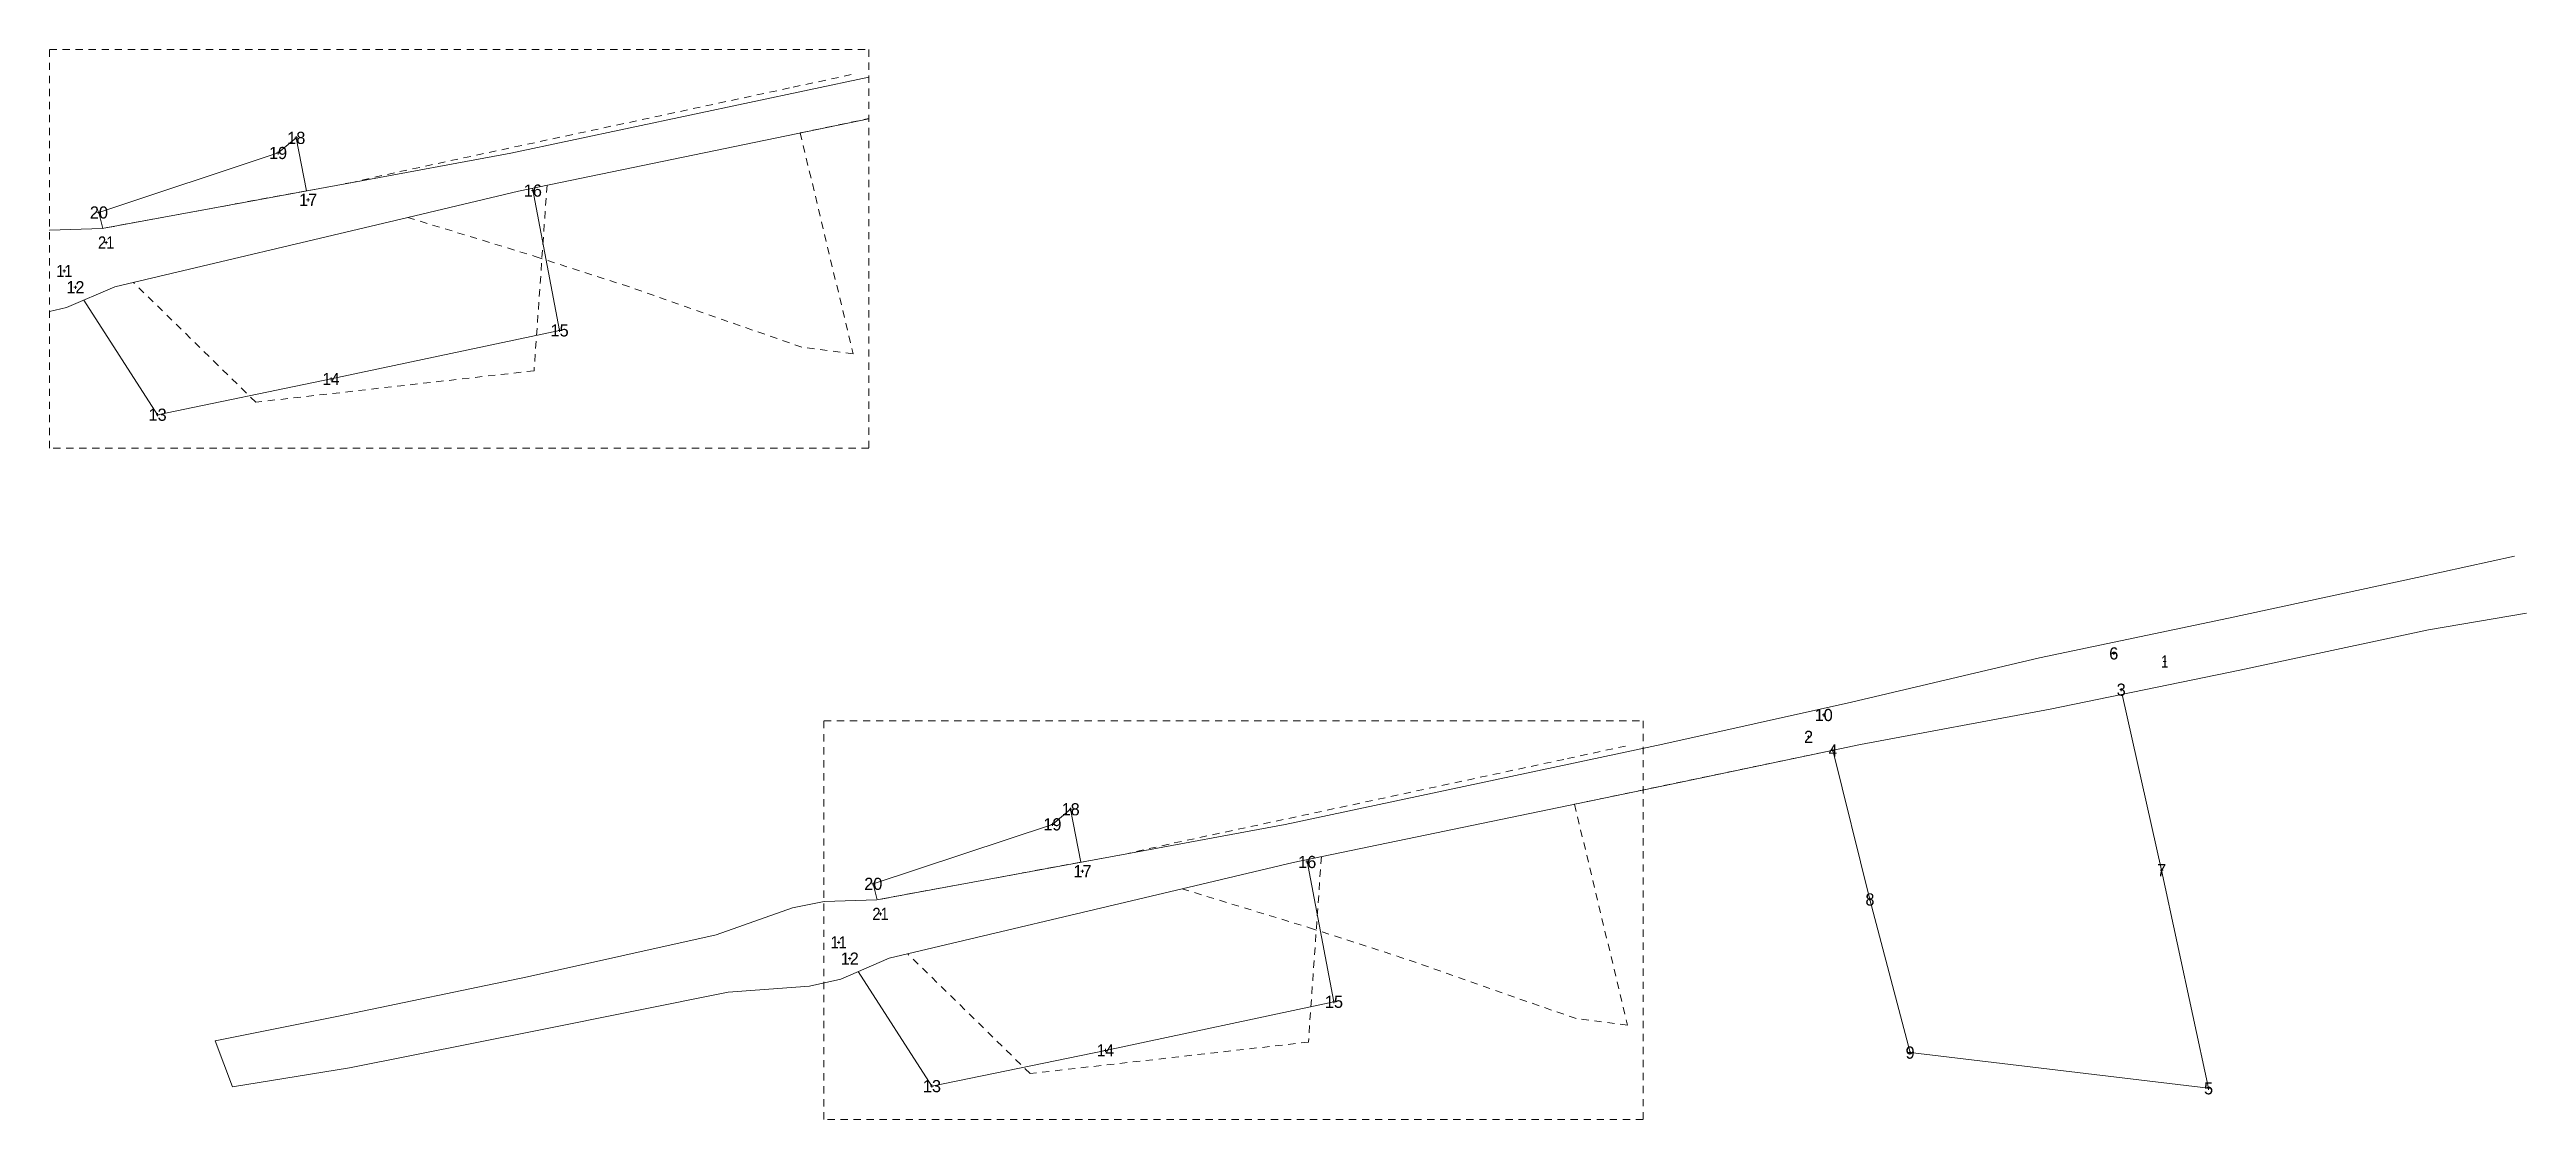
# Model space of a CAD drawing. Header units: metres. Extents: x 535480 to 537346, y 1836574 to 1836969.
# Drawn here: x 535480 to 535992, y 1836574 to 1836795 of the extents above; entities that cross this region are included whole.
import ezdxf
from ezdxf.enums import TextEntityAlignment as Align

# ---------------------------------------------------------------- set-up
doc = ezdxf.new("R2010")
doc.units = ezdxf.units.M
doc.linetypes.add('SHORT_DASHED', pattern=[2.7, 1.5, -1.2])
for name, color, linetype, lineweight in [('11', 7, 'Continuous', 13), ('17', 7, 'Continuous', 13), ('2', 7, 'Continuous', 13)]:
    doc.layers.add(name, color=color, linetype=linetype, lineweight=lineweight)
doc.layers.add('12', color=7, linetype='Continuous')

msp = doc.modelspace()

# ---------------------------------------------------------------- texts
at = {"layer": '12'}
for s, p in [('6', (535906.97, 1836668.78)), ('3', (535908.52, 1836661.28)), ('2', (535843.77, 1836651.5)), ('10', (535846.905, 1836656.03)), ('18', (535690.96, 1836636.51)), ('19', (535687.18, 1836633.38)), ('16', (535739.95, 1836625.59)), ('20', (535650.085, 1836621.06)), ('17', (535693.395, 1836623.68)), ('7', (535916.875, 1836623.89)), ('8', (535856.48, 1836617.83)), ('12', (535645.21, 1836605.58)), ('15', (535745.49, 1836596.64)), ('9', (535864.8, 1836586.11)), ('13', (535662.24, 1836579.18)), ('5', (535926.6, 1836578.72))]:
    msp.add_text(s, height=2.52, dxfattribs=at).set_placement(p, align=Align.CENTER)
for s, width, p in [('1', 0.8, (535917.525, 1836667.11)), ('4', 0.95, (535848.82, 1836648.68)), ('21', 0.9, (535651.585, 1836614.84)), ('11', 0.9, (535642.925, 1836608.94)), ('14', 0.95, (535698.15, 1836586.58))]:
    msp.add_text(s, height=2.52, dxfattribs=dict(at, width=width)).set_placement(p, align=Align.CENTER)
at = {"layer": '17'}
for s, p in [('18', (535530.6, 1836775.54)), ('19', (535526.82, 1836772.41)), ('16', (535579.59, 1836764.62)), ('20', (535489.725, 1836760.09)), ('17', (535533.035, 1836762.71)), ('12', (535484.85, 1836744.61)), ('15', (535585.13, 1836735.67)), ('13', (535501.88, 1836718.21))]:
    msp.add_text(s, height=2.52, dxfattribs=at).set_placement(p, align=Align.CENTER)
for s, width, p in [('21', 0.9, (535491.225, 1836753.87)), ('11', 0.9, (535482.565, 1836747.97)), ('14', 0.95, (535537.79, 1836725.61))]:
    msp.add_text(s, height=2.52, dxfattribs=dict(at, width=width)).set_placement(p, align=Align.CENTER)

# ---------------------------------------------------------------- linework, layer by layer
at = {"layer": '11'}
for p, q in [((535907.29, 1836670.04), (535906.66, 1836670.04)), ((535906.98, 1836669.72), (535906.98, 1836670.35)), ((535917.84, 1836668.37), (535917.21, 1836668.37)), ((535917.52, 1836668.06), (535917.52, 1836668.68)), ((535908.84, 1836662.54), (535908.21, 1836662.54)), ((535908.52, 1836662.23), (535908.52, 1836662.85)), ((535847.22, 1836657.29), (535846.6, 1836657.29)), ((535846.91, 1836656.98), (535846.91, 1836657.6)), ((535844.08, 1836652.76), (535843.45, 1836652.76)), ((535843.76, 1836652.45), (535843.76, 1836653.07)), ((535849.13, 1836649.94), (535848.5, 1836649.94)), ((535848.82, 1836649.63), (535848.82, 1836650.26)), ((535687.5, 1836634.64), (535686.87, 1836634.64)), ((535687.18, 1836634.33), (535687.18, 1836634.95)), ((535691.28, 1836637.77), (535690.65, 1836637.77)), ((535690.96, 1836637.46), (535690.96, 1836638.09)), ((535693.72, 1836624.94), (535693.09, 1836624.94)), ((535693.4, 1836624.62), (535693.4, 1836625.25)), ((535740.27, 1836626.85), (535739.64, 1836626.85)), ((535739.95, 1836626.54), (535739.95, 1836627.16)), ((535917.2, 1836625.15), (535916.57, 1836625.15)), ((535916.88, 1836624.84), (535916.88, 1836625.46)), ((535650.4, 1836622.32), (535649.78, 1836622.32)), ((535650.09, 1836622.01), (535650.09, 1836622.63)), ((535856.8, 1836619.09), (535856.17, 1836619.09)), ((535856.48, 1836618.78), (535856.48, 1836619.4)), ((535651.89, 1836616.1), (535651.27, 1836616.1)), ((535651.58, 1836615.79), (535651.58, 1836616.41)), ((535643.23, 1836610.2), (535642.6, 1836610.2)), ((535642.92, 1836609.89), (535642.92, 1836610.51)), ((535645.52, 1836606.84), (535644.9, 1836606.84)), ((535645.21, 1836606.53), (535645.21, 1836607.15)), ((535745.8, 1836597.9), (535745.18, 1836597.9)), ((535745.49, 1836597.59), (535745.49, 1836598.21)), ((535698.46, 1836587.84), (535697.84, 1836587.84)), ((535698.15, 1836587.53), (535698.15, 1836588.15)), ((535865.11, 1836587.37), (535864.48, 1836587.37)), ((535864.8, 1836587.06), (535864.8, 1836587.68)), ((535662.55, 1836580.44), (535661.93, 1836580.44)), ((535662.24, 1836580.12), (535662.24, 1836580.75)), ((535926.92, 1836579.98), (535926.29, 1836579.98)), ((535926.6, 1836579.66), (535926.6, 1836580.29))]:
    msp.add_line(p, q, dxfattribs=at)
at = {"layer": '17'}
for p, q in [((535530.92, 1836776.8), (535530.29, 1836776.8)), ((535530.6, 1836776.49), (535530.6, 1836777.12)), ((535527.14, 1836773.67), (535526.51, 1836773.67)), ((535526.82, 1836773.36), (535526.82, 1836773.98)), ((535490.04, 1836761.35), (535489.42, 1836761.35)), ((535489.73, 1836761.04), (535489.73, 1836761.66)), ((535533.36, 1836763.97), (535532.73, 1836763.97)), ((535533.04, 1836763.65), (535533.04, 1836764.28)), ((535579.91, 1836765.88), (535579.28, 1836765.88)), ((535579.59, 1836765.57), (535579.59, 1836766.19)), ((535491.53, 1836755.13), (535490.91, 1836755.13)), ((535491.22, 1836754.82), (535491.22, 1836755.44)), ((535482.87, 1836749.23), (535482.24, 1836749.23)), ((535482.56, 1836748.92), (535482.56, 1836749.54)), ((535485.16, 1836745.87), (535484.54, 1836745.87)), ((535484.85, 1836745.56), (535484.85, 1836746.18)), ((535585.44, 1836736.93), (535584.82, 1836736.93)), ((535585.13, 1836736.62), (535585.13, 1836737.24)), ((535538.1, 1836726.87), (535537.48, 1836726.87)), ((535537.79, 1836726.56), (535537.79, 1836727.18)), ((535502.19, 1836719.47), (535501.57, 1836719.47)), ((535501.88, 1836719.15), (535501.88, 1836719.78))]:
    msp.add_line(p, q, dxfattribs=at)
at = {"layer": '17', "linetype": 'SHORT_DASHED'}
for p, q in [((535634.95, 1836777.82), (535649.14, 1836780.79)), ((535795.31, 1836638.79), (535848.81, 1836649.98))]:
    msp.add_line(p, q, dxfattribs=at)
for points in [[(535479.5, 1836795.09), (535649.14, 1836795.09), (535649.14, 1836712.56), (535479.5, 1836712.56)], [(535639.86, 1836656.06), (535809.5, 1836656.06), (535809.5, 1836573.53), (535639.86, 1836573.53)]]:
    msp.add_lwpolyline(points, close=True, dxfattribs=at)
for points in [[(535645.52, 1836789.89), (535632.72, 1836787.13), (535550.97, 1836769.58), (535542.25, 1836767.59), (535532.69, 1836765.83), (535490.43, 1836758.03)], [(535634.95, 1836777.82), (535645.92, 1836732.09), (535635.26, 1836733.44), (535598.79, 1836746.2)], [(535582.53, 1836767), (535579.84, 1836728.57), (535522.21, 1836722.07), (535496.87, 1836746.85)], [(535553.67, 1836760.33), (535580.09, 1836752.24), (535598.79, 1836746.2)], [(535805.88, 1836650.86), (535793.08, 1836648.1), (535711.33, 1836630.55), (535702.61, 1836628.56), (535693.05, 1836626.8), (535650.79, 1836619)], [(535795.31, 1836638.79), (535806.28, 1836593.06), (535795.62, 1836594.41), (535759.15, 1836607.17)], [(535742.89, 1836627.97), (535740.2, 1836589.54), (535682.57, 1836583.04), (535657.23, 1836607.82)], [(535714.03, 1836621.3), (535740.45, 1836613.21), (535759.15, 1836607.17)]]:
    msp.add_lwpolyline(points, dxfattribs=at)
at = {"layer": '17'}
for points in [[(535649.14, 1836789.38), (535575, 1836773.63), (535542.25, 1836767.59)], [(535532.69, 1836765.83), (535530.6, 1836776.8), (535526.82, 1836773.67), (535489.73, 1836761.35), (535490.52, 1836758.05)], [(535553.67, 1836760.33), (535576.65, 1836765.78), (535649.14, 1836780.76)], [(535542.25, 1836767.59), (535490.43, 1836758.03), (535479.57, 1836757.67), (535479.5, 1836757.66)], [(535579.5, 1836766.37), (535585.13, 1836736.93), (535537.79, 1836726.87), (535501.88, 1836719.47), (535486.59, 1836743.18)], [(535479.5, 1836740.83), (535483, 1836741.64), (535492.99, 1836745.93), (535553.67, 1836760.33)], [(535908.74, 1836661.56), (535916.88, 1836625.15), (535926.6, 1836579.98), (535864.8, 1836587.37), (535856.48, 1836619.09), (535848.81, 1836649.98)], [(535693.05, 1836626.8), (535690.96, 1836637.77), (535687.18, 1836634.64), (535650.09, 1836622.32), (535650.88, 1836619.02)], [(535739.86, 1836627.34), (535745.49, 1836597.9), (535698.15, 1836587.84), (535662.24, 1836580.44), (535646.95, 1836604.15)]]:
    msp.add_lwpolyline(points, dxfattribs=at)
at = {"layer": '2'}
for points in [[(535989.93, 1836690.21), (535969.84, 1836685.74), (535930.75, 1836677.37), (535891.59, 1836669.12), (535852.65, 1836659.91), (535813.61, 1836651.22), (535735.36, 1836634.6), (535702.61, 1836628.56)], [(535714.03, 1836621.3), (535737.01, 1836626.75), (535815.37, 1836642.94), (535854.54, 1836651.19), (535893.83, 1836658.5), (535933.05, 1836666.54), (535972.13, 1836674.91), (535992.44, 1836678.34)], [(535702.61, 1836628.56), (535650.79, 1836619), (535639.93, 1836618.64), (535633.37, 1836617.36), (535617.52, 1836611.75), (535578.48, 1836603.07), (535539.33, 1836594.92), (535513.78, 1836589.8), (535517.42, 1836580.28), (535541.65, 1836584.19), (535580.83, 1836592.03), (535620.02, 1836599.87), (535636.86, 1836601.11), (535643.36, 1836602.61), (535653.35, 1836606.9), (535714.03, 1836621.3)]]:
    msp.add_lwpolyline(points, dxfattribs=at)

msp.set_redraw_order([(e.dxf.handle, doc.entitydb.next_handle()) for e in msp.query("TEXT MTEXT ATTDEF DIMENSION ARC_DIMENSION")])  # texts and dimensions are drawn at this point

doc.saveas('drawing.dxf')
